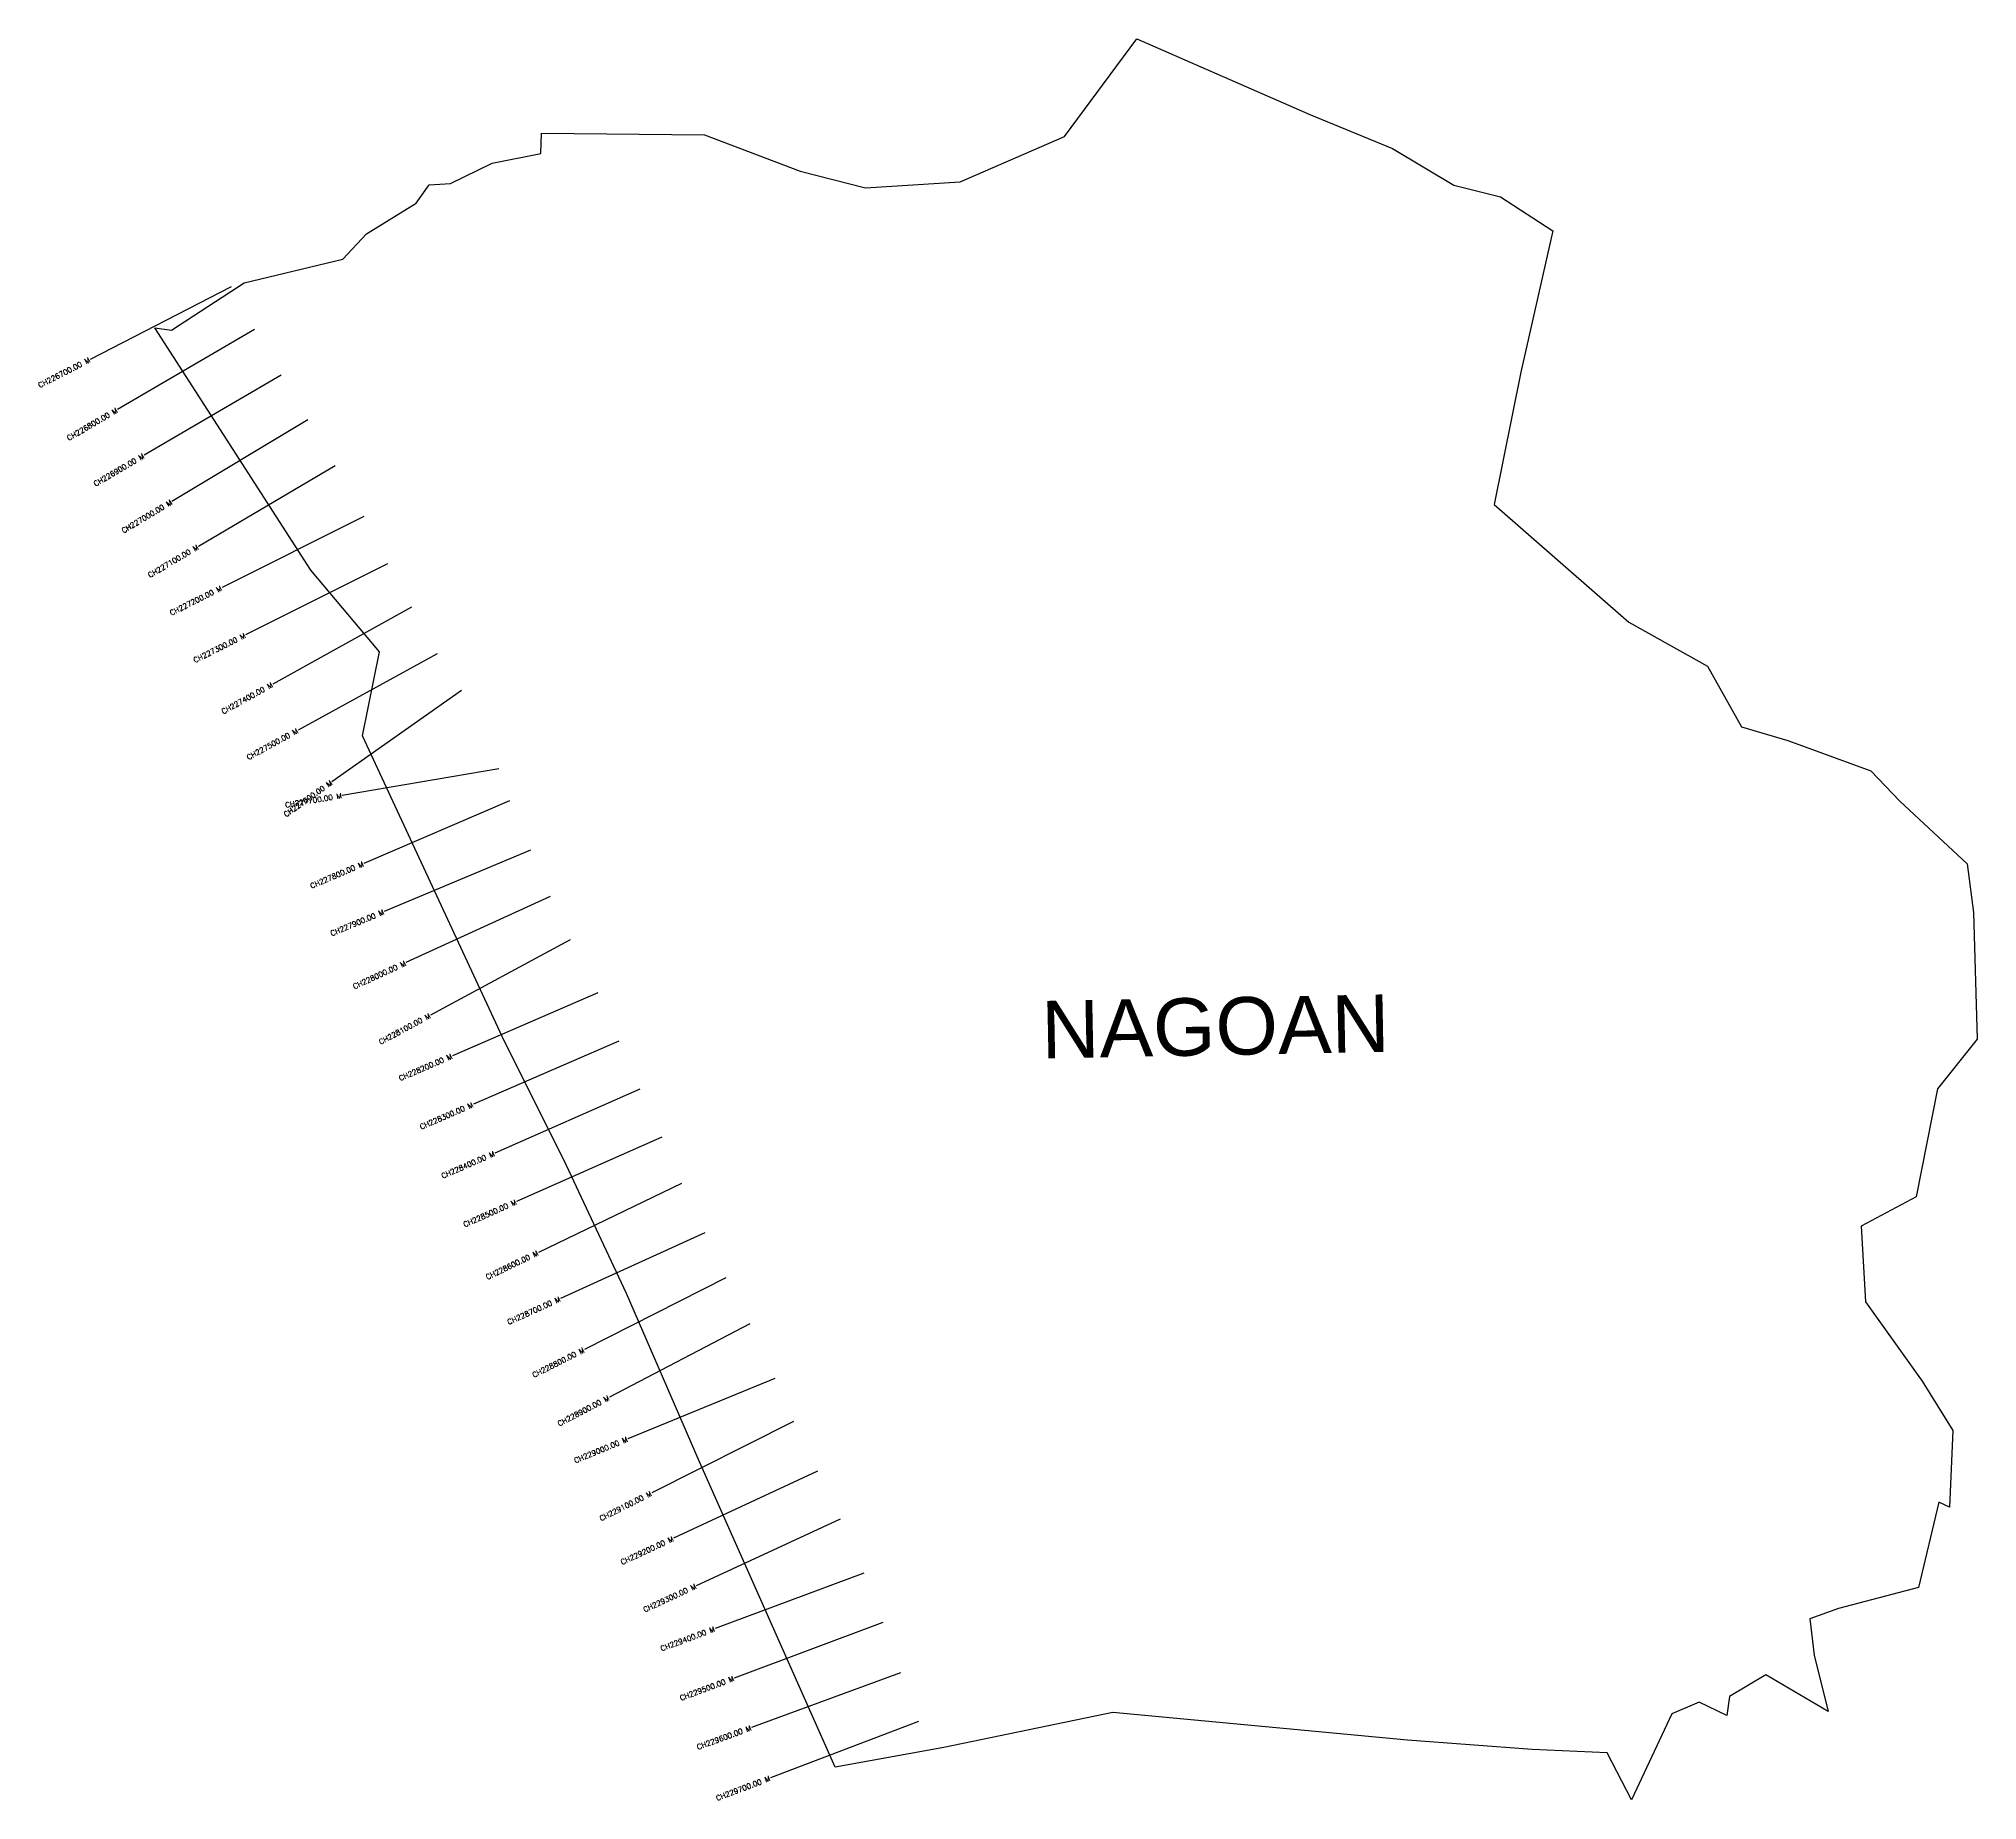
# Model space of a CAD drawing. Header units: metres. Extents: x 277186 to 280851, y 2057104 to 2060435.
import ezdxf
from ezdxf.enums import TextEntityAlignment as Align

# ---------------------------------------------------------------- set-up
doc = ezdxf.new("R2010")
doc.units = ezdxf.units.M
doc.header["$MEASUREMENT"] = 0
for name, color, linetype in [('CS', 134, 'Continuous'), ('CSMark', 6, 'Continuous'), ('village', 3, 'Continuous'), ('VILLAGE NAME', 250, 'Continuous')]:
    doc.layers.add(name, color=color, linetype=linetype)
doc.styles.get("Standard").update_dxf_attribs({"font": 'simplex.shx'})

msp = doc.modelspace()

# ---------------------------------------------------------------- linework, layer by layer
at = {"layer": 'CS'}
for p, q in [((277549.9, 2059965.2), (277282.9, 2059828.4)), ((277593.9, 2059884.7), (277334.8, 2059733.6)), ((277644.3, 2059798.3), (277385.1, 2059647.2)), ((277694.8, 2059714.2), (277437.6, 2059559.8)), ((277746.2, 2059626.8), (277487.6, 2059474.8)), ((277800.7, 2059531), (277532.3, 2059397)), ((277845.4, 2059441.5), (277577, 2059307.6)), ((277890.8, 2059359.6), (277628.2, 2059214.4)), ((277939.2, 2059271.3), (277676, 2059127.3)), ((277985.2, 2059202.4), (277740, 2059029.5)), ((278055.5, 2059054.1), (277759.7, 2059003.9)), ((278075.9, 2058993.4), (277800.2, 2058875.2)), ((278115.7, 2058900.2), (277838.9, 2058784.5)), ((278152.6, 2058812.9), (277880, 2058687.7)), ((278190.5, 2058730.6), (277926.3, 2058588.6)), ((278243.1, 2058630.9), (277967.8, 2058511.8)), ((278282.8, 2058539.1), (278007.5, 2058420)), ((278322.6, 2058448.2), (278047.9, 2058327.7)), ((278363.6, 2058357.6), (278089.3, 2058236.1)), ((278400.9, 2058269.9), (278130.5, 2058139.9)), ((278445.3, 2058176.6), (278172.1, 2058052.6)), ((278485.2, 2058091.8), (278217.4, 2057956.5)), ((278530.5, 2058005.1), (278264.7, 2057865.9)), ((278577.3, 2057901.4), (278299.9, 2057787.4)), ((278612.7, 2057820.4), (278344.8, 2057685.3)), ((278658.1, 2057726), (278386, 2057599.5)), ((278701.2, 2057635.5), (278428.9, 2057509.5)), ((278745.6, 2057533.2), (278464.5, 2057428.5)), ((278781.8, 2057440.3), (278500.8, 2057335.1)), ((278815, 2057344.9), (278533.4, 2057241.7)), ((278849.5, 2057253), (278569.2, 2057146.3))]:
    msp.add_line(p, q, dxfattribs=at)
at = {"layer": 'village', "color": 3, "true_color": 0x00ff00}
msp.add_polyline3d([(280851, 2058543.2, 0), (280775.7, 2058449.2, 0), (280735.4, 2058245.1, 0), (280631.4, 2058189.6, 0), (280639.8, 2058046.4, 0), (280746.8, 2057896.2, 0), (280804.7, 2057803.2, 0), (280798.7, 2057657.9, 0), (280778.7, 2057667.9, 0), (280739.7, 2057506.6, 0), (280588.7, 2057466.8, 0), (280534.3, 2057446.9, 0), (280542.5, 2057378.5, 0), (280568.9, 2057272.1, 0), (280451.2, 2057341.1, 0), (280382.6, 2057300, 0), (280377.5, 2057264.3, 0), (280325.4, 2057289.2, 0), (280273.5, 2057267.6, 0), (280197.6, 2057105, 0), (280151, 2057193.5, 0), (280009.2, 2057199.9, 0), (279773.7, 2057217.6, 0), (279216.8, 2057269.8, 0), (278897.2, 2057203.7, 0), (278691.7, 2057166.4, 0), (278435.3, 2057744, 0), (278296.9, 2058062.3, 0), (278178.8, 2058314.6, 0), (278066.7, 2058538.8, 0), (277797.8, 2059116.3, 0), (277830.3, 2059275.5, 0), (277700.3, 2059429.5, 0), (277405.1, 2059888.1, 0), (277436.8, 2059883.3, 0), (277574.3, 2059972.8, 0), (277760.6, 2060017.9, 0), (277805.7, 2060065.7, 0), (277899.1, 2060123.9, 0), (277924.1, 2060158.5, 0), (277964.3, 2060160.6, 0), (278043.4, 2060199.4, 0), (278135.3, 2060217.8, 0), (278136.6, 2060256.3, 0), (278444.8, 2060253, 0), (278625.4, 2060184.3, 0), (278748.9, 2060153, 0), (278928, 2060163.9, 0), (279125.2, 2060250, 0), (279262.1, 2060434.5, 0), (279589.1, 2060291.2, 0), (279745.7, 2060227.2, 0), (279861.1, 2060157.9, 0), (279949.7, 2060135.9, 0), (280048.7, 2060071.1, 0), (280045.4, 2060057.3, 0), (279988.2, 2059804.2, 0), (279937.5, 2059553.8, 0), (280192.3, 2059331.2, 0), (280340.8, 2059248.5, 0), (280405.5, 2059133.3, 0), (280492.9, 2059107.8, 0), (280649.6, 2059050.2, 0), (280704.6, 2058992.9, 0), (280831.8, 2058874.4, 0), (280844, 2058782.5, 0)], close=True, dxfattribs=at)

# ---------------------------------------------------------------- texts
at = {"layer": 'CSMark'}
for s, rotation, p in [('CH226700.00 M', 27.1342, (277282, 2059828)), ('CH226800.00 M', 30.2426, (277333.9, 2059733.1)), ('CH226900.00 M', 30.2426, (277384.3, 2059646.7)), ('CH227000.00 M', 30.9825, (277436.7, 2059559.3)), ('CH227100.00 M', 30.4615, (277486.8, 2059474.3)), ('CH227200.00 M', 26.5218, (277531.4, 2059396.6)), ('CH227300.00 M', 26.5218, (277576.1, 2059307.1)), ('CH227400.00 M', 28.9298, (277627.3, 2059214)), ('CH227500.00 M', 28.6726, (277675.1, 2059126.9)), ('CH227600.00 M', 35.1773, (277739.2, 2059029)), ('CH227700.00 M', 9.6359, (277758.7, 2059003.7)), ('CH227800.00 M', 23.2038, (277799.3, 2058874.8)), ('CH227900.00 M', 22.6881, (277838, 2058784.1)), ('CH228000.00 M', 24.6757, (277879.1, 2058687.2)), ('CH228100.00 M', 28.2528, (277925.4, 2058588.1)), ('CH228200.00 M', 23.3822, (277966.9, 2058511.4)), ('CH228300.00 M', 23.3822, (278006.5, 2058419.6)), ('CH228400.00 M', 23.6958, (278047, 2058327.3)), ('CH228500.00 M', 23.8865, (278088.4, 2058235.7)), ('CH228600.00 M', 25.6811, (278129.6, 2058139.4)), ('CH228700.00 M', 24.4043, (278171.2, 2058052.2)), ('CH228800.00 M', 26.7973, (278216.6, 2057956.1)), ('CH228900.00 M', 27.6413, (278263.8, 2057865.5)), ('CH229000.00 M', 22.345, (278298.9, 2057787)), ('CH229100.00 M', 26.7658, (278343.9, 2057684.9)), ('CH229200.00 M', 24.9299, (278385.1, 2057599.1)), ('CH229300.00 M', 24.8214, (278428, 2057509.1)), ('CH229400.00 M', 20.4341, (278463.5, 2057428.2)), ('CH229500.00 M', 20.5143, (278499.9, 2057334.8)), ('CH229600.00 M', 20.1284, (278532.4, 2057241.3)), ('CH229700.00 M', 20.8367, (278568.2, 2057145.9))]:
    msp.add_text(s, height=10, rotation=rotation, dxfattribs=at).set_placement(p, align=Align.MIDDLE_RIGHT)
at = {"layer": 'VILLAGE NAME', "insert": (279080.4, 2058615.2), "char_height": 108.748, "attachment_point": 1, "rotation": 1.1028}
msp.add_mtext_dynamic_manual_height_columns('{\\fArial|b0|i0|c0|p34;NAGOAN}', width=726.929, gutter_width=543.7, heights=[0], dxfattribs=at)

doc.saveas('drawing.dxf')
